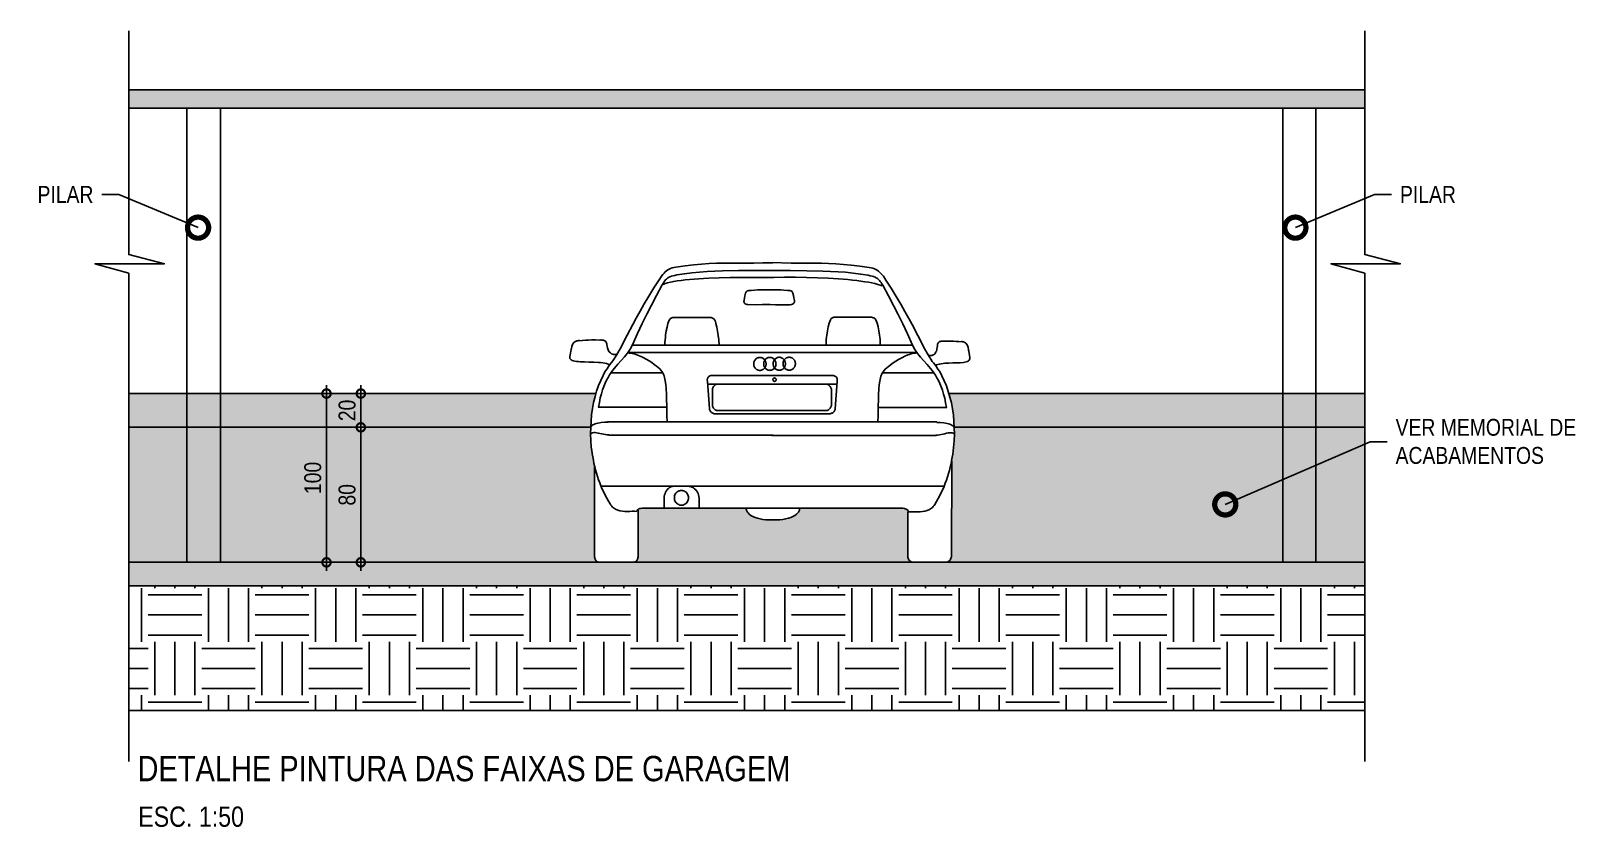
# Model space of a CAD drawing. Header units: metres. Extents: x -133 to 570, y -18 to 184.
# Drawn here: x 91.33 to 100.49, y 14.36 to 19.08 of the extents above; entities that cross this region are included whole.
import ezdxf
from ezdxf import colors
from ezdxf.entities.mleader import LeaderData, LeaderLine
from ezdxf.math import Vec2, Vec3

# ---------------------------------------------------------------- set-up
doc = ezdxf.new("R2010")
doc.units = ezdxf.units.M
doc.header["$PDMODE"] = 1
for name, color, linetype in [('ARQ-ALV OSSO', 5, 'Continuous'), ('ARQ-AUX1', 1, 'Continuous'), ('ARQ-AUX3', 3, 'Continuous'), ('ARQ-DIM', 2, 'Continuous'), ('ARQ-PISO', 7, 'Continuous'), ('ARQ-SIM', 1, 'Continuous'), ('ARQ-TXT', 2, 'Continuous')]:
    doc.layers.add(name, color=color, linetype=linetype)
doc.styles.add('Adesa', font='ARIALN.TTF')
doc.dimstyles.new('ADESA 1-0050', dxfattribs={"dimtxt": 0.1, "dimasz": 0.1, "dimexe": 0.05, "dimexo": 0.05, "dimgap": 0.03, "dimtad": 1, "dimdec": 1, "dimlfac": 100, "dimzin": 12, "dimtxsty": 'Adesa', "dimblk": 'DOTSMALL', "dimcen": 1, "dimdle": 0.05, "dimclrd": 1, "dimclre": 1, "dimclrt": 256, "dimazin": 3, "dimtm": 1e-09, "dimtfac": 1, "dimtdec": 1, "dimtmove": 1, "dimatfit": 0, "dimldrblk": 'DOTSMALL', "dimfxl": 0.8, "dimtvp": 2, "dimtolj": 1, "dimtzin": 0, "dimarcsym": 0})

msp = doc.modelspace()

# ---------------------------------------------------------------- texts
at = {"layer": 'ARQ-TXT', "ltscale": 0.5, "style": 'Adesa'}
msp.add_text('DETALHE PINTURA DAS FAIXAS DE GARAGEM', height=0.15, dxfattribs=at).set_placement((91.9621, 14.6312))
at = {"layer": 'ARQ-TXT', "style": 'Adesa'}
msp.add_text('ESC. 1:50', height=0.12, dxfattribs=at).set_placement((91.9663, 14.3613, 108.9697))

# ---------------------------------------------------------------- blocks, each defined once
blk = doc.blocks.new('audi_a3_t')
at = {"linetype": 'Continuous'}
for p, q in [((0.0769, 1.0313), (0.0774, 1.0308)), ((0.0769, 1.0298), (0.7414, 1.0298)), ((1.405, 1.0298), (0.7414, 1.0298)), ((0.056, 0.9938), (0.7452, 0.9948)), ((1.4216, 0.9948), (0.7429, 0.9948)), ((-0.0255, 0.8988), (0.2203, 0.8988)), ((1.505, 0.8973), (1.2592, 0.8973)), ((0.4313, 0.8448), (0.7414, 0.8448)), ((1.0472, 0.8448), (0.7414, 0.8448)), ((-0.0865, 0.7357), (0.2393, 0.7357)), ((1.566, 0.7342), (1.2402, 0.7342)), ((-0.0412, 0.6657), (0.7414, 0.6657)), ((1.5183, 0.6652), (0.7405, 0.6652)), ((-0.0355, 0.6022), (0.7424, 0.6022)), ((1.515, 0.6017), (0.7371, 0.6017)), ((-0.0707, 0.3616), (1.5531, 0.3616))]:
    blk.add_line(p, q, dxfattribs=at)
for points in [[(0.7414, 1.42), (0.6943, 1.4189), (0.6519, 1.4185), (0.6133, 1.4185), (0.5761, 1.4185), (0.5414, 1.4185), (0.5076, 1.4179), (0.4742, 1.4174), (0.4399, 1.416), (0.4042, 1.4134), (0.367, 1.41), (0.3265, 1.4054), (0.2817, 1.3989), (0.2727, 1.3974), (0.2646, 1.3954), (0.257, 1.3929), (0.2503, 1.3899), (0.2436, 1.3859), (0.2375, 1.3814), (0.2317, 1.3764), (0.226, 1.3709), (0.2203, 1.3645), (0.2146, 1.3569), (0.2089, 1.3489), (0.2027, 1.3394), (0.1774, 1.3004), (0.1541, 1.2619), (0.1322, 1.2254), (0.1122, 1.1899), (0.0936, 1.1574), (0.0779, 1.1279), (0.0507, 1.0763), (0.0345, 1.0438), (0.0302, 1.0348)], [(0.7376, 1.4204), (0.8281, 1.4185), (0.9039, 1.4185), (0.9715, 1.4174), (1.0053, 1.4164), (1.0396, 1.4149), (1.0753, 1.4119), (1.1125, 1.4084), (1.153, 1.4039), (1.1978, 1.3974), (1.2068, 1.3959), (1.2149, 1.3939), (1.2225, 1.3914), (1.2292, 1.3884), (1.2359, 1.3844), (1.2421, 1.3799), (1.2535, 1.3694), (1.2649, 1.356), (1.2768, 1.3379), (1.3021, 1.2989), (1.3254, 1.2604), (1.3473, 1.2239), (1.3673, 1.1884), (1.3859, 1.1559), (1.4016, 1.1264), (1.4288, 1.0748), (1.445, 1.0423), (1.4493, 1.0333)], [(0.7414, 1.3824), (0.6585, 1.3824), (0.5795, 1.3824), (0.5037, 1.3814), (0.4666, 1.3804), (0.4299, 1.3784), (0.3937, 1.3759), (0.358, 1.3724), (0.3223, 1.3679), (0.287, 1.3619), (0.277, 1.3599), (0.2684, 1.3579), (0.2608, 1.3554), (0.2537, 1.3529), (0.2479, 1.3499), (0.2427, 1.3464), (0.2379, 1.3424), (0.2332, 1.3384), (0.2294, 1.3334), (0.2256, 1.3279), (0.2213, 1.3214), (0.2174, 1.3144), (0.1903, 1.2644), (0.1665, 1.2194), (0.1441, 1.1758), (0.1227, 1.1324), (0.1007, 1.0848), (0.0769, 1.0313)], [(0.7467, 1.3499), (0.6962, 1.3504), (0.6442, 1.3504), (0.5914, 1.3504), (0.5385, 1.3499), (0.4871, 1.3484), (0.4375, 1.3464), (0.4132, 1.3454), (0.3904, 1.3439), (0.368, 1.3424), (0.3465, 1.3404), (0.3261, 1.3384), (0.307, 1.3359), (0.2889, 1.3339), (0.2722, 1.3309), (0.257, 1.3279), (0.2432, 1.3249), (0.2312, 1.3214), (0.2213, 1.3174)], [(0.7414, 1.3824), (0.8243, 1.3824), (0.9029, 1.3819), (0.9777, 1.3804), (1.0144, 1.3789), (1.0506, 1.3769), (1.0863, 1.3744), (1.122, 1.3709), (1.1573, 1.3664), (1.1925, 1.3604), (1.2025, 1.3584), (1.2111, 1.3564), (1.2187, 1.3539), (1.2259, 1.3514), (1.2316, 1.3484), (1.2368, 1.3449), (1.2416, 1.3409), (1.2463, 1.3364), (1.2502, 1.3314), (1.254, 1.3259), (1.2583, 1.3199), (1.2621, 1.3129), (1.2892, 1.2629), (1.313, 1.2174), (1.3354, 1.1744), (1.3568, 1.1309), (1.3788, 1.0833), (1.4026, 1.0298)], [(0.7438, 1.3499), (0.7962, 1.3509), (0.8491, 1.3509), (0.9015, 1.3504), (0.9534, 1.3489), (1.0039, 1.3464), (1.052, 1.3434), (1.0749, 1.3419), (1.0973, 1.3399), (1.1187, 1.3379), (1.1392, 1.3354), (1.1587, 1.3329), (1.1768, 1.3299), (1.1944, 1.3274), (1.2101, 1.3244), (1.2249, 1.3209), (1.2382, 1.3174), (1.2497, 1.3139), (1.2597, 1.3099)], [(0.7295, 1.2219), (0.6928, 1.2214), (0.6609, 1.2209), (0.6233, 1.2214), (0.618, 1.2219), (0.6133, 1.2239), (0.609, 1.2269), (0.6075, 1.2289), (0.6061, 1.2309), (0.6052, 1.2329), (0.6047, 1.2354), (0.6047, 1.2379), (0.6052, 1.2404), (0.6075, 1.2529), (0.609, 1.2634), (0.6118, 1.2754), (0.6133, 1.2789), (0.6147, 1.2819), (0.6166, 1.2839), (0.6185, 1.2854), (0.6204, 1.2864), (0.6228, 1.2869), (0.6276, 1.2879), (0.6328, 1.2879), (0.638, 1.2884), (0.6547, 1.2899), (0.6695, 1.2909), (0.6833, 1.2909), (0.6971, 1.2914), (0.7123, 1.2914), (0.729, 1.2919), (0.72, 1.2919), (0.7367, 1.2914), (0.7514, 1.2914), (0.7652, 1.2909), (0.779, 1.2909), (0.7938, 1.2899), (0.8105, 1.2884), (0.8162, 1.2884), (0.8214, 1.2879), (0.8262, 1.2874), (0.8281, 1.2869), (0.8305, 1.2854), (0.8324, 1.2839), (0.8338, 1.2819), (0.8352, 1.2794), (0.8367, 1.2759), (0.8395, 1.2639), (0.841, 1.2529), (0.8438, 1.2409), (0.8443, 1.2384), (0.8438, 1.2354), (0.8433, 1.2329), (0.8419, 1.2309), (0.8405, 1.2289), (0.8386, 1.2269), (0.8343, 1.2234), (0.8291, 1.2214), (0.8238, 1.2209), (0.7862, 1.2204), (0.7547, 1.2209), (0.7195, 1.2219)], [(0.3637, 1.1604), (0.2755, 1.1604), (0.2708, 1.1604), (0.267, 1.1599), (0.2632, 1.1584), (0.2598, 1.1574), (0.257, 1.1554), (0.2546, 1.1534), (0.2503, 1.1479), (0.247, 1.1404), (0.2446, 1.1314), (0.2403, 1.1149), (0.2365, 1.0964), (0.2336, 1.0758), (0.2322, 1.0654), (0.2308, 1.0544), (0.2303, 1.0433), (0.2297, 1.0298)], [(0.3522, 1.1604), (0.4408, 1.1604), (0.4456, 1.1604), (0.4494, 1.1599), (0.4532, 1.1589), (0.4561, 1.1574), (0.4594, 1.1559), (0.4618, 1.1534), (0.4661, 1.1484), (0.4694, 1.1409), (0.4718, 1.1319), (0.4761, 1.1144), (0.4799, 1.0953), (0.4832, 1.0753), (0.4856, 1.0544), (0.4867, 1.0298)], [(1.1277, 1.1619), (1.0391, 1.1619), (1.0344, 1.1619), (1.0306, 1.1614), (1.0267, 1.1599), (1.0234, 1.1589), (1.0205, 1.1569), (1.0182, 1.1549), (1.0139, 1.1494), (1.0106, 1.1419), (1.0081, 1.1329), (1.0039, 1.1154), (0.9996, 1.0964), (0.9967, 1.0763), (0.9953, 1.0663), (0.9943, 1.0558), (0.9932, 1.0298)], [(1.1158, 1.1614), (1.2044, 1.1614), (1.2092, 1.1614), (1.213, 1.1609), (1.2168, 1.1594), (1.2197, 1.1584), (1.223, 1.1564), (1.2254, 1.1544), (1.2297, 1.1489), (1.233, 1.1419), (1.2354, 1.1329), (1.2397, 1.1158), (1.2435, 1.0974), (1.2463, 1.0768), (1.2478, 1.0663), (1.2492, 1.0553), (1.2497, 1.0443), (1.2503, 1.0298)], [(-0.1746, 1.0508), (-0.1793, 1.0508), (-0.1832, 1.0503), (-0.187, 1.0494), (-0.1903, 1.0483), (-0.1936, 1.0473), (-0.196, 1.0453), (-0.2008, 1.0418), (-0.2046, 1.0378), (-0.207, 1.0328), (-0.2108, 1.0228), (-0.2122, 1.0138), (-0.2141, 1.0063)], [(-0.0769, 1.0533), (-0.0993, 1.0538), (-0.1169, 1.0538), (-0.1317, 1.0533), (-0.146, 1.0523), (-0.1613, 1.0513), (-0.1793, 1.0503)], [(0.0302, 1.0353), (0.0179, 1.0118), (0.0069, 0.9923), (-0.0021, 0.9773), (-0.0102, 0.9643), (-0.0169, 0.9543), (-0.0231, 0.9463), (-0.0303, 0.9373), (-0.0374, 0.9278), (-0.0441, 0.9173), (-0.0507, 0.9073), (-0.0569, 0.8963), (-0.0626, 0.8853), (-0.0741, 0.8623), (-0.0841, 0.8378), (-0.0931, 0.8118), (-0.1008, 0.7852), (-0.1074, 0.7572), (-0.1126, 0.7287), (-0.1169, 0.6997), (-0.1198, 0.6697), (-0.1212, 0.6392), (-0.1217, 0.6087), (-0.1207, 0.5777), (-0.1184, 0.5462), (-0.1165, 0.5307), (-0.1146, 0.5152), (-0.1117, 0.4996), (-0.1088, 0.4837), (-0.106, 0.4681), (-0.1022, 0.4526), (-0.0984, 0.4376), (-0.0941, 0.4221), (-0.0893, 0.4071), (-0.0841, 0.3916), (-0.0788, 0.3766), (-0.0727, 0.3621), (-0.0664, 0.3471), (-0.0598, 0.3326), (-0.0531, 0.3186), (-0.0455, 0.3041), (-0.0374, 0.2901), (-0.0293, 0.2766), (-0.0255, 0.2711), (-0.0217, 0.2661), (-0.0174, 0.2621), (-0.0131, 0.2581), (-0.0083, 0.2551), (-0.0036, 0.2521), (0.0064, 0.2476), (0.0174, 0.2446), (0.0288, 0.2426), (0.0403, 0.2416), (0.0517, 0.2416), (0.0636, 0.2416), (0.075, 0.2421), (0.0865, 0.2421), (0.0974, 0.2416)], [(0.0769, 1.0323), (0.0717, 1.0213), (0.066, 1.0108), (0.0593, 1.0008), (0.0526, 0.9913), (0.0455, 0.9823), (0.0383, 0.9738), (0.0231, 0.9568), (0.0074, 0.9393), (-0.0083, 0.9203), (-0.0164, 0.9108), (-0.024, 0.8998), (-0.0317, 0.8883), (-0.0393, 0.8763), (-0.0465, 0.8633), (-0.0531, 0.8488), (-0.0593, 0.8338), (-0.0655, 0.8173), (-0.0707, 0.7988), (-0.076, 0.7792), (-0.0803, 0.7582), (-0.0841, 0.7352)], [(0.0017, 0.9828), (0.0021, 0.9843), (0.0007, 0.9848), (-0.0021, 0.9848), (-0.0064, 0.9848), (-0.0112, 0.9848), (-0.0169, 0.9863), (-0.0226, 0.9883), (-0.0283, 0.9923), (-0.0341, 0.9983), (-0.0364, 1.0018), (-0.0388, 1.0063), (-0.0407, 1.0113), (-0.0422, 1.0173), (-0.0436, 1.0238), (-0.0445, 1.0313), (-0.045, 1.0358), (-0.0465, 1.0393), (-0.0479, 1.0428), (-0.0498, 1.0458), (-0.0522, 1.0479), (-0.0545, 1.0498), (-0.0579, 1.0513), (-0.0612, 1.0523), (-0.0655, 1.0533), (-0.0693, 1.0533), (-0.0741, 1.0538), (-0.0793, 1.0533)], [(1.4493, 1.0338), (1.4616, 1.0098), (1.4726, 0.9908), (1.4817, 0.9753), (1.4898, 0.9623), (1.4964, 0.9523), (1.5026, 0.9448), (1.5098, 0.9358), (1.5169, 0.9258), (1.5236, 0.9158), (1.5302, 0.9058), (1.5364, 0.8948), (1.5421, 0.8838), (1.5536, 0.8603), (1.5636, 0.8358), (1.5726, 0.8098), (1.5802, 0.7832), (1.5869, 0.7557), (1.5922, 0.7267), (1.5964, 0.6977), (1.5993, 0.6677), (1.6007, 0.6372), (1.6012, 0.6067), (1.6003, 0.5757), (1.5979, 0.5447), (1.596, 0.5287), (1.5941, 0.5132), (1.5912, 0.4977), (1.5883, 0.4822), (1.5855, 0.4666), (1.5817, 0.4511), (1.5779, 0.4357), (1.5736, 0.4202), (1.5688, 0.4051), (1.5636, 0.3901), (1.5583, 0.3751), (1.5522, 0.3601), (1.546, 0.3451), (1.5393, 0.3306), (1.5326, 0.3166), (1.525, 0.3021), (1.5169, 0.2881), (1.5088, 0.2746), (1.505, 0.2691), (1.5012, 0.2641), (1.4969, 0.2601), (1.4926, 0.2561), (1.4878, 0.2531), (1.4831, 0.2501), (1.4731, 0.2456), (1.4621, 0.2426), (1.4507, 0.2411), (1.4393, 0.2401), (1.4278, 0.2396), (1.4159, 0.2396), (1.4045, 0.2401), (1.3931, 0.2401), (1.3821, 0.2396)], [(1.4026, 1.0308), (1.4078, 1.0198), (1.4135, 1.0093), (1.4202, 0.9993), (1.4269, 0.9898), (1.434, 0.9808), (1.4412, 0.9723), (1.4564, 0.9553), (1.4721, 0.9378), (1.4883, 0.9188), (1.4959, 0.9088), (1.5036, 0.8983), (1.5112, 0.8868), (1.5188, 0.8748), (1.5259, 0.8618), (1.5326, 0.8473), (1.5388, 0.8318), (1.545, 0.8153), (1.5502, 0.7968), (1.5555, 0.7777), (1.5598, 0.7562), (1.5636, 0.7332)], [(1.4835, 0.9778), (1.4831, 0.9793), (1.484, 0.9798), (1.4864, 0.9798), (1.4898, 0.9798), (1.4941, 0.9803), (1.4983, 0.9813), (1.5031, 0.9833), (1.5079, 0.9873), (1.5121, 0.9933), (1.514, 0.9973), (1.516, 1.0013), (1.5174, 1.0068), (1.5188, 1.0123), (1.5198, 1.0188), (1.5207, 1.0263), (1.5212, 1.0308), (1.5221, 1.0343), (1.5236, 1.0373), (1.525, 1.0403), (1.5274, 1.0428), (1.5298, 1.0448), (1.5326, 1.0463), (1.5355, 1.0473), (1.5388, 1.0479), (1.5426, 1.0483), (1.5469, 1.0488), (1.5512, 1.0483)], [(1.5488, 1.0483), (1.5683, 1.0488), (1.5836, 1.0488), (1.5969, 1.0483), (1.6093, 1.0473), (1.6226, 1.0463), (1.6384, 1.0453)], [(1.6346, 1.0458), (1.6384, 1.0458), (1.6422, 1.0453), (1.6455, 1.0443), (1.6484, 1.0433), (1.6512, 1.0423), (1.6536, 1.0403), (1.6574, 1.0368), (1.6607, 1.0328), (1.6627, 1.0283), (1.666, 1.0183), (1.6674, 1.0088), (1.6688, 1.0018)], [(-0.2122, 1.0158), (-0.2198, 0.9753), (-0.2208, 0.9703), (-0.2198, 0.9658), (-0.2174, 0.9623), (-0.2141, 0.9593), (-0.2093, 0.9568), (-0.2032, 0.9548), (-0.1965, 0.9533), (-0.1884, 0.9518), (-0.1798, 0.9513), (-0.1708, 0.9503), (-0.1608, 0.9498), (-0.1503, 0.9498), (-0.1288, 0.9493), (-0.1065, 0.9488), (-0.085, 0.9473), (-0.0745, 0.9468), (-0.0646, 0.9453), (-0.055, 0.9438), (-0.0465, 0.9418), (-0.0384, 0.9393), (-0.0312, 0.9363)], [(0.0536, 0.9923), (0.0603, 0.9918), (0.0674, 0.9908), (0.0745, 0.9898), (0.0822, 0.9878), (0.0893, 0.9858), (0.0969, 0.9833), (0.1122, 0.9773), (0.1269, 0.9703), (0.1412, 0.9623), (0.155, 0.9543), (0.1679, 0.9463), (0.1798, 0.9378), (0.1903, 0.9298), (0.1989, 0.9228), (0.2055, 0.9163), (0.2113, 0.9103), (0.216, 0.9043), (0.2198, 0.8978), (0.2232, 0.8908), (0.226, 0.8838), (0.2284, 0.8763), (0.2317, 0.8603), (0.2341, 0.8428), (0.2355, 0.8243), (0.2375, 0.7948), (0.2384, 0.7692), (0.2389, 0.7452), (0.2393, 0.7212), (0.2398, 0.6957), (0.2403, 0.6667)], [(1.424, 0.9923), (1.4174, 0.9918), (1.4102, 0.9908), (1.403, 0.9893), (1.3959, 0.9878), (1.3883, 0.9853), (1.3811, 0.9828), (1.3659, 0.9768), (1.3516, 0.9698), (1.3373, 0.9618), (1.3106, 0.9448), (1.2887, 0.9283), (1.274, 0.9148), (1.2682, 0.9088), (1.2635, 0.9023), (1.2597, 0.8958), (1.2563, 0.8888), (1.2535, 0.8818), (1.2511, 0.8743), (1.2478, 0.8583), (1.2454, 0.8413), (1.244, 0.8228), (1.2421, 0.7933), (1.2411, 0.7677), (1.2406, 0.7437), (1.2402, 0.7197), (1.2402, 0.6942), (1.2392, 0.6652)], [(1.6674, 1.0108), (1.6741, 0.9703), (1.6746, 0.9653), (1.6731, 0.9613), (1.6708, 0.9578), (1.6674, 0.9548), (1.6631, 0.9523), (1.6579, 0.9503), (1.645, 0.9473), (1.6293, 0.9458), (1.6122, 0.9453), (1.5936, 0.9448), (1.575, 0.9443), (1.5564, 0.9433), (1.5474, 0.9423), (1.5388, 0.9413), (1.5307, 0.9398), (1.5231, 0.9378), (1.5164, 0.9353), (1.5102, 0.9323)], [(0.7429, 0.7042), (0.4709, 0.7037), (0.4637, 0.7042), (0.4571, 0.7067), (0.4508, 0.7102), (0.4485, 0.7127), (0.4461, 0.7152), (0.4442, 0.7182), (0.4428, 0.7212), (0.4413, 0.7247), (0.4409, 0.7287), (0.4313, 0.8573), (0.4309, 0.8648), (0.4323, 0.8713), (0.4347, 0.8768), (0.4366, 0.8793), (0.4385, 0.8813), (0.4409, 0.8828), (0.4437, 0.8838), (0.447, 0.8848), (0.4504, 0.8848), (0.74, 0.8848)], [(0.7414, 0.7042), (1.0091, 0.7042), (1.0129, 0.7042), (1.0163, 0.7052), (1.0196, 0.7062), (1.0225, 0.7072), (1.0253, 0.7087), (1.0277, 0.7107), (1.0301, 0.7127), (1.032, 0.7152), (1.0339, 0.7182), (1.0353, 0.7212), (1.0363, 0.7242), (1.0367, 0.7282), (1.0463, 0.8568), (1.0468, 0.8608), (1.0463, 0.8643), (1.0458, 0.8678), (1.0453, 0.8708), (1.0439, 0.8738), (1.0425, 0.8768), (1.0406, 0.8788), (1.0382, 0.8808), (1.0353, 0.8828), (1.0325, 0.8838), (1.0296, 0.8848), (1.0258, 0.8848), (0.7367, 0.8848)], [(0.4823, 0.8448), (0.9915, 0.8448), (0.9953, 0.8448), (0.9986, 0.8438), (1.002, 0.8423), (1.0053, 0.8408), (1.0082, 0.8388), (1.0105, 0.8363), (1.0129, 0.8338), (1.0148, 0.8308), (1.0163, 0.8273), (1.0177, 0.8238), (1.0187, 0.8203), (1.0187, 0.8162), (1.0187, 0.7477), (1.0187, 0.7437), (1.0177, 0.7402), (1.0163, 0.7368), (1.0148, 0.7332), (1.0129, 0.7302), (1.0105, 0.7277), (1.0082, 0.7252), (1.0053, 0.7232), (1.002, 0.7217), (0.9986, 0.7202), (0.9953, 0.7192), (0.9915, 0.7192), (0.4823, 0.7192), (0.4785, 0.7192), (0.4751, 0.7202), (0.4718, 0.7217), (0.4685, 0.7232), (0.4656, 0.7252), (0.4632, 0.7277), (0.4609, 0.7302), (0.4589, 0.7332), (0.4575, 0.7368), (0.4561, 0.7402), (0.4551, 0.7437), (0.4551, 0.7477), (0.4551, 0.8162), (0.4551, 0.8203), (0.4561, 0.8238), (0.4575, 0.8273), (0.4589, 0.8308), (0.4609, 0.8338), (0.4632, 0.8363), (0.4656, 0.8388), (0.4685, 0.8408), (0.4718, 0.8423), (0.4751, 0.8438), (0.4785, 0.8448), (0.4823, 0.8448), (0.4823, 0.8448)], [(-0.0388, 0.6642), (-0.0545, 0.6642), (-0.0712, 0.6627), (-0.0865, 0.6602), (-0.0941, 0.6582), (-0.1008, 0.6562), (-0.1065, 0.6537), (-0.1117, 0.6512), (-0.116, 0.6477), (-0.1189, 0.6442)], [(1.5183, 0.6627), (1.534, 0.6622), (1.5507, 0.6612), (1.5664, 0.6582), (1.5736, 0.6567), (1.5802, 0.6547), (1.586, 0.6522), (1.5912, 0.6492), (1.5955, 0.6462), (1.5984, 0.6427)], [(-0.0355, 0.6037), (-0.0431, 0.6042), (-0.0517, 0.6052), (-0.0603, 0.6067), (-0.0688, 0.6087), (-0.0774, 0.6102), (-0.0855, 0.6122), (-0.0936, 0.6137), (-0.1008, 0.6147), (-0.1069, 0.6147), (-0.1126, 0.6142), (-0.1169, 0.6122), (-0.1198, 0.6092)], [(1.514, 0.6027), (1.5217, 0.6032), (1.5302, 0.6042), (1.5388, 0.6062), (1.5474, 0.6077), (1.556, 0.6097), (1.5641, 0.6117), (1.5721, 0.6132), (1.5793, 0.6142), (1.5855, 0.6142), (1.5912, 0.6137), (1.5955, 0.6117), (1.5984, 0.6087)], [(0.1031, 0.2466), (0.1031, 0.0295), (0.1031, 0.0255), (0.1022, 0.0215), (0.1012, 0.018), (0.1003, 0.0145), (0.0984, 0.0115), (0.0964, 0.0085), (0.0946, 0.006), (0.0922, 0.004), (0.0893, 0.0025), (0.0865, 0.001), (0.0836, 0), (0.0803, 0), (-0.0803, 0), (-0.0836, 0), (-0.0865, 0.001), (-0.0893, 0.0025), (-0.0922, 0.004), (-0.0946, 0.006), (-0.0965, 0.0085), (-0.0984, 0.0115), (-0.1003, 0.0145), (-0.1012, 0.018), (-0.1022, 0.0215), (-0.1031, 0.0255), (-0.1031, 0.0295), (-0.1031, 0.1396), (-0.1031, 0.4505)], [(1.3811, 0.2391), (1.3802, 0.0305), (1.3802, 0.0265), (1.3811, 0.0225), (1.3821, 0.019), (1.3835, 0.0155), (1.385, 0.0125), (1.3869, 0.0095), (1.3892, 0.007), (1.3916, 0.005), (1.3945, 0.0035), (1.3969, 0.002), (1.4002, 0.001), (1.403, 0.001), (1.5641, 0.001), (1.5669, 0.001), (1.5703, 0.002), (1.5726, 0.0035), (1.5755, 0.005), (1.5779, 0.007), (1.5802, 0.0095), (1.5822, 0.0125), (1.5836, 0.0155), (1.585, 0.019), (1.586, 0.0225), (1.5869, 0.0265), (1.5869, 0.0305), (1.5874, 0.143), (1.5888, 0.3686), (1.5888, 0.4817)], [(0.2274, 0.2581), (0.227, 0.3041), (0.2274, 0.3121), (0.2284, 0.3196), (0.2308, 0.3266), (0.2337, 0.3331), (0.237, 0.3396), (0.2413, 0.3451), (0.2465, 0.3501), (0.2522, 0.3541), (0.2584, 0.3571), (0.2655, 0.3596), (0.2732, 0.3606), (0.2813, 0.3606), (0.3375, 0.3606), (0.3451, 0.3601), (0.3518, 0.3586), (0.3584, 0.3561), (0.3651, 0.3531), (0.3708, 0.3491), (0.3761, 0.3441), (0.3804, 0.3386), (0.3846, 0.3326), (0.3875, 0.3261), (0.3899, 0.3191), (0.3913, 0.3121), (0.3918, 0.3041), (0.3918, 0.2576)], [(0.2751, 0.3056), (0.2751, 0.3106), (0.276, 0.3151), (0.2775, 0.3191), (0.2794, 0.3236), (0.2817, 0.3271), (0.2846, 0.3306), (0.288, 0.3336), (0.2913, 0.3361), (0.2956, 0.3381), (0.2994, 0.3396), (0.3037, 0.3406), (0.3084, 0.3406), (0.3127, 0.3406), (0.317, 0.3396), (0.3213, 0.3381), (0.3251, 0.3361), (0.3289, 0.3336), (0.3318, 0.3306), (0.3346, 0.3271), (0.337, 0.3236), (0.3389, 0.3191), (0.3408, 0.3151), (0.3418, 0.3106), (0.3418, 0.3056), (0.3418, 0.3011), (0.3408, 0.2966), (0.3389, 0.2921), (0.337, 0.2881), (0.3346, 0.2841), (0.3318, 0.2811), (0.3289, 0.2781), (0.3251, 0.2756), (0.3213, 0.2736), (0.317, 0.2716), (0.3127, 0.2706), (0.3084, 0.2706), (0.3037, 0.2706), (0.2994, 0.2716), (0.2956, 0.2736), (0.2913, 0.2756), (0.288, 0.2781), (0.2846, 0.2811), (0.2817, 0.2841), (0.2794, 0.2881), (0.2775, 0.2921), (0.276, 0.2966), (0.2751, 0.3011), (0.2751, 0.3056), (0.2751, 0.3056)], [(0.7438, 0.2571), (0.5394, 0.2571), (0.3604, 0.2571), (0.1446, 0.2571), (0.1331, 0.2571), (0.1231, 0.2566), (0.1146, 0.2556), (0.1108, 0.2546), (0.1069, 0.2531), (0.1041, 0.2511), (0.1007, 0.2491), (0.0984, 0.2461), (0.096, 0.2426)], [(0.8681, 0.2551), (0.8681, 0.2551), (0.8681, 0.2516), (0.8672, 0.2476), (0.8658, 0.2441), (0.8643, 0.2411), (0.8624, 0.2376), (0.8595, 0.2341), (0.8534, 0.2281), (0.8457, 0.2226), (0.8362, 0.2171), (0.8262, 0.2126), (0.8148, 0.2086), (0.8019, 0.2056), (0.7886, 0.2036), (0.7748, 0.2021), (0.76, 0.2016), (0.7233, 0.2016), (0.7086, 0.2021), (0.6947, 0.2036), (0.6814, 0.2056), (0.6685, 0.2086), (0.6571, 0.2126), (0.6471, 0.2171), (0.6376, 0.2226), (0.63, 0.2281), (0.6238, 0.2341), (0.6209, 0.2376), (0.619, 0.2411), (0.6176, 0.2441), (0.6161, 0.2476), (0.6152, 0.2516), (0.6152, 0.2551)], [(0.7357, 0.2566), (0.9405, 0.2566), (1.1192, 0.2566), (1.3349, 0.2566), (1.3464, 0.2566), (1.3564, 0.2561), (1.3649, 0.2551), (1.3688, 0.2541), (1.3726, 0.2526), (1.3754, 0.2506), (1.3788, 0.2486), (1.3811, 0.2456), (1.3835, 0.2421)]]:
    blk.add_lwpolyline(points, dxfattribs=at)
for points in [[(0.7092, 0.9401, 0.04684), (0.7087, 0.9461, 0.047166), (0.707, 0.9519, 0.047781), (0.7043, 0.9572, 0.04861), (0.7007, 0.9618, 0.049539), (0.6962, 0.9656, 0.050429), (0.6912, 0.9685, 0.051132), (0.6857, 0.9702, 0.05152), (0.68, 0.9708, 0.05152), (0.6743, 0.9702, 0.051132), (0.6688, 0.9685, 0.050429), (0.6638, 0.9656, 0.049539), (0.6593, 0.9618, 0.04861), (0.6557, 0.9572, 0.047781), (0.653, 0.9519, 0.047166), (0.6514, 0.9461, 0.04684), (0.6508, 0.9401, 0.04684), (0.6514, 0.9341, 0.047166), (0.653, 0.9284, 0.047781), (0.6557, 0.9231, 0.04861), (0.6593, 0.9184, 0.049539), (0.6638, 0.9146, 0.050429), (0.6688, 0.9118, 0.051132), (0.6743, 0.91, 0.05152), (0.68, 0.9094, 0.05152), (0.6857, 0.91, 0.051132), (0.6912, 0.9118, 0.050429), (0.6962, 0.9146, 0.049539), (0.7007, 0.9184, 0.04861), (0.7043, 0.9231, 0.047781), (0.707, 0.9284, 0.047166), (0.7087, 0.9341, 0.04684)], [(0.7565, 0.9406, 0.04684), (0.7559, 0.9465, 0.047166), (0.7543, 0.9523, 0.047781), (0.7516, 0.9576, 0.04861), (0.7479, 0.9623, 0.049539), (0.7435, 0.9661, 0.050429), (0.7384, 0.9689, 0.051132), (0.733, 0.9707, 0.05152), (0.7273, 0.9712, 0.05152), (0.7216, 0.9707, 0.051132), (0.7161, 0.9689, 0.050429), (0.711, 0.9661, 0.049539), (0.7066, 0.9623, 0.04861), (0.703, 0.9576, 0.047781), (0.7003, 0.9523, 0.047166), (0.6986, 0.9465, 0.04684), (0.698, 0.9406, 0.04684), (0.6986, 0.9346, 0.047166), (0.7003, 0.9288, 0.047781), (0.703, 0.9235, 0.04861), (0.7066, 0.9189, 0.049539), (0.711, 0.915, 0.050429), (0.7161, 0.9122, 0.051132), (0.7216, 0.9105, 0.05152), (0.7273, 0.9099, 0.05152), (0.733, 0.9105, 0.051132), (0.7384, 0.9122, 0.050429), (0.7435, 0.915, 0.049539), (0.7479, 0.9189, 0.04861), (0.7516, 0.9235, 0.047781), (0.7543, 0.9288, 0.047166), (0.7559, 0.9346, 0.04684)], [(0.801, 0.941, 0.04684), (0.8004, 0.947, 0.047166), (0.7987, 0.9527, 0.047781), (0.796, 0.958, 0.04861), (0.7924, 0.9627, 0.049539), (0.788, 0.9665, 0.050429), (0.7829, 0.9693, 0.051132), (0.7774, 0.9711, 0.05152), (0.7717, 0.9717, 0.05152), (0.766, 0.9711, 0.051132), (0.7606, 0.9693, 0.050429), (0.7555, 0.9665, 0.049539), (0.7511, 0.9627, 0.04861), (0.7474, 0.958, 0.047781), (0.7447, 0.9527, 0.047166), (0.7431, 0.947, 0.04684), (0.7425, 0.941, 0.04684), (0.7431, 0.935, 0.047166), (0.7447, 0.9292, 0.047781), (0.7474, 0.9239, 0.04861), (0.7511, 0.9193, 0.049539), (0.7555, 0.9155, 0.050429), (0.7606, 0.9126, 0.051132), (0.766, 0.9109, 0.05152), (0.7717, 0.9103, 0.05152), (0.7774, 0.9109, 0.051132), (0.7829, 0.9126, 0.050429), (0.788, 0.9155, 0.049539), (0.7924, 0.9193, 0.04861), (0.796, 0.9239, 0.047781), (0.7987, 0.9292, 0.047166), (0.8004, 0.935, 0.04684)], [(0.8482, 0.9414, 0.04684), (0.8476, 0.9474, 0.047166), (0.846, 0.9531, 0.047781), (0.8433, 0.9584, 0.04861), (0.8397, 0.9631, 0.049539), (0.8352, 0.9669, 0.050429), (0.8302, 0.9697, 0.051132), (0.8247, 0.9715, 0.05152), (0.819, 0.9721, 0.05152), (0.8133, 0.9715, 0.051132), (0.8078, 0.9697, 0.050429), (0.8028, 0.9669, 0.049539), (0.7983, 0.9631, 0.04861), (0.7947, 0.9584, 0.047781), (0.792, 0.9531, 0.047166), (0.7903, 0.9474, 0.04684), (0.7898, 0.9414, 0.04684), (0.7903, 0.9354, 0.047166), (0.792, 0.9297, 0.047781), (0.7947, 0.9244, 0.04861), (0.7983, 0.9197, 0.049539), (0.8028, 0.9159, 0.050429), (0.8078, 0.9131, 0.051132), (0.8133, 0.9113, 0.05152), (0.819, 0.9107, 0.05152), (0.8247, 0.9113, 0.051132), (0.8302, 0.9131, 0.050429), (0.8352, 0.9159, 0.049539), (0.8397, 0.9197, 0.04861), (0.8433, 0.9244, 0.047781), (0.846, 0.9297, 0.047166), (0.8476, 0.9354, 0.04684)], [(0.7572, 0.8657, 0.04684), (0.757, 0.8672, 0.047166), (0.7566, 0.8687, 0.047781), (0.7559, 0.8701, 0.04861), (0.755, 0.8713, 0.049539), (0.7538, 0.8723, 0.050429), (0.7525, 0.8731, 0.051132), (0.7511, 0.8735, 0.05152), (0.7496, 0.8737, 0.05152), (0.7481, 0.8735, 0.051132), (0.7467, 0.8731, 0.050429), (0.7453, 0.8723, 0.049539), (0.7442, 0.8713, 0.04861), (0.7432, 0.8701, 0.047781), (0.7425, 0.8687, 0.047166), (0.7421, 0.8672, 0.04684), (0.7419, 0.8657, 0.04684), (0.7421, 0.8641, 0.047166), (0.7425, 0.8626, 0.047781), (0.7432, 0.8612, 0.04861), (0.7442, 0.86, 0.049539), (0.7453, 0.859, 0.050429), (0.7467, 0.8583, 0.051132), (0.7481, 0.8578, 0.05152), (0.7496, 0.8577, 0.05152), (0.7511, 0.8578, 0.051132), (0.7525, 0.8583, 0.050429), (0.7538, 0.859, 0.049539), (0.755, 0.86, 0.04861), (0.7559, 0.8612, 0.047781), (0.7566, 0.8626, 0.047166), (0.757, 0.8641, 0.04684)]]:
    blk.add_lwpolyline(points, format="xyb", close=True, dxfattribs=at)
blk = doc.blocks.new('_DotSmall')
at = {"color": 0, "linetype": 'ByBlock', "const_width": 0.5}
blk.add_lwpolyline([(-0.0625, 0, 1), (0.0625, 0, 1)], format="xyb", close=True, dxfattribs=at)
blk = doc.blocks.new('*D431')
at = {"layer": 'ARQ-DIM', "color": 1, "lineweight": -2, "transparency": 16777216}
for p, q in [((93.2846, 16.9781), (93.2846, 16.6781)), ((93.4454, 16.9281), (93.2346, 16.9281)), ((93.4454, 16.7281), (93.2346, 16.7281))]:
    blk.add_line(p, q, dxfattribs=at)
at = {"layer": 'Defpoints', "color": 0, "transparency": 16777216}
for p in [(93.4954, 16.9281), (93.2846, 16.7281), (93.4954, 16.7281)]:
    blk.add_point(p, dxfattribs=at)
at = {"layer": 'ARQ-DIM', "color": 1, "lineweight": -2, "transparency": 16777216, "xscale": 0.1, "yscale": 0.1, "zscale": 0.1}
for p, rotation in [((93.2846, 16.9281), 90), ((93.2846, 16.7281), 270)]:
    blk.add_blockref('_DotSmall', p, dxfattribs=dict(at, rotation=rotation))
at = {"layer": 'ARQ-DIM', "transparency": 16777216, "insert": (93.2035, 16.8281), "char_height": 0.1, "attachment_point": 5, "rotation": 90, "style": 'Adesa'}
blk.add_mtext('\\A1;20', dxfattribs=at)
blk = doc.blocks.new('*D432')
at = {"layer": 'ARQ-DIM', "color": 1, "lineweight": -2, "transparency": 16777216}
for p, q in [((93.0813, 16.9781), (93.0813, 15.8781)), ((93.4454, 16.9281), (93.0313, 16.9281)), ((93.4454, 15.9281), (93.0313, 15.9281))]:
    blk.add_line(p, q, dxfattribs=at)
at = {"layer": 'Defpoints', "color": 0, "transparency": 16777216}
for p in [(93.4954, 16.9281), (93.0813, 15.9281), (93.4954, 15.9281)]:
    blk.add_point(p, dxfattribs=at)
at = {"layer": 'ARQ-DIM', "color": 1, "lineweight": -2, "transparency": 16777216, "xscale": 0.1, "yscale": 0.1, "zscale": 0.1}
for p, rotation in [((93.0813, 16.9281), 90), ((93.0813, 15.9281), 270)]:
    blk.add_blockref('_DotSmall', p, dxfattribs=dict(at, rotation=rotation))
at = {"layer": 'ARQ-DIM', "transparency": 16777216, "insert": (93.0003, 16.4281), "char_height": 0.1, "attachment_point": 5, "rotation": 90, "style": 'Adesa'}
blk.add_mtext('\\A1;100', dxfattribs=at)
blk = doc.blocks.new('*D433')
at = {"layer": 'ARQ-DIM', "color": 1, "lineweight": -2, "transparency": 16777216}
for p, q in [((93.2846, 16.7781), (93.2846, 15.8781)), ((93.4454, 16.7281), (93.2346, 16.7281)), ((93.4454, 15.9281), (93.2346, 15.9281))]:
    blk.add_line(p, q, dxfattribs=at)
at = {"layer": 'Defpoints', "color": 0, "transparency": 16777216}
for p in [(93.4954, 16.7281), (93.2846, 15.9281), (93.4954, 15.9281)]:
    blk.add_point(p, dxfattribs=at)
at = {"layer": 'ARQ-DIM', "color": 1, "lineweight": -2, "transparency": 16777216, "xscale": 0.1, "yscale": 0.1, "zscale": 0.1}
for p, rotation in [((93.2846, 16.7281), 90), ((93.2846, 15.9281), 270)]:
    blk.add_blockref('_DotSmall', p, dxfattribs=dict(at, rotation=rotation))
at = {"layer": 'ARQ-DIM', "transparency": 16777216, "insert": (93.2035, 16.3281), "char_height": 0.1, "attachment_point": 5, "rotation": 90, "style": 'Adesa'}
blk.add_mtext('\\A1;80', dxfattribs=at)

# ---------------------------------------------------------------- dimensions: what is measured, and where the dimension line sits
at = {"layer": 'ARQ-DIM', "color": 6}
for base, p1, picture, middle in [((93.0813, 15.9281), (93.4954, 16.9281), '*D432', (93.0003, 16.4281)), ((93.2846, 15.9281), (93.4954, 16.7281), '*D433', (93.2035, 16.3281))]:
    dim = msp.add_linear_dim(base=base, p1=p1, p2=(93.4954, 15.9281), angle=90, dimstyle='ADESA 1-0050', override={"dimtxsty": 'Adesa'}, dxfattribs=at)
    dim.commit()
    dim.dimension.update_dxf_attribs({"geometry": picture, "text_midpoint": middle})
at = {"layer": 'ARQ-DIM'}
dim = msp.add_linear_dim(base=(93.2846, 16.7281), p1=(93.4954, 16.9281), p2=(93.4954, 16.7281), angle=90, dimstyle='ADESA 1-0050', override={"dimtxsty": 'Adesa'}, dxfattribs=at)
dim.commit()
dim.dimension.update_dxf_attribs({"geometry": '*D431', "text_midpoint": (93.2035, 16.8281)})

# ---------------------------------------------------------------- hatches: boundary and pattern name
h = msp.add_hatch(color=8)
h.dxf.hatch_style = 1
h.paths.add_polyline_path([(99.2291, 18.6181), (99.2291, 18.7281), (91.9101, 18.7281), (91.9101, 18.6181)])
h.paths.add_polyline_path([(91.9101, 15.9281), (91.9101, 15.7881), (99.2291, 15.7881), (99.2291, 15.9281)])
at = {"true_color": 0xfad105}
h = msp.add_hatch(color=40, dxfattribs=at)
h.dxf.hatch_style = 1
h.paths.add_polyline_path([(94.6567, 16.8391), (94.6633, 16.8747), (94.6716, 16.9098), (94.6769, 16.9281), (91.9101, 16.9281), (91.9101, 16.7281), (94.646, 16.7281), (94.6478, 16.7653), (94.6514, 16.8028)])
h.paths.add_polyline_path([(99.2291, 16.7281), (99.2291, 16.9281), (96.7671, 16.9281), (96.7731, 16.9073), (96.7814, 16.8729), (96.788, 16.8366), (96.7933, 16.8003), (96.7969, 16.7628), (96.7986, 16.7281)])
h = msp.add_hatch(color=252)
h.paths.add_polyline_path([(94.6686, 16.4913), (94.6701, 16.4929), (94.665, 16.5133), (94.6615, 16.5327), (94.6579, 16.5527), (94.6543, 16.5721), (94.6519, 16.5915), (94.6496, 16.6109), (94.6466, 16.6503), (94.6457, 16.7281), (91.9101, 16.7281), (91.9101, 15.9281), (94.6919, 15.9281), (94.6859, 15.9312), (94.6806, 15.9339), (94.6769, 15.9387), (94.6746, 15.9425), (94.6722, 15.9462), (94.671, 15.9506), (94.6698, 15.955), (94.6686, 15.96), (94.6686, 15.965), (94.6686, 16.1025)])
edge = h.paths.add_edge_path()
edge.add_line((99.2291, 16.7281), (96.799, 16.7281))
edge.add_arc((95.7467, 16.7001), 1.0527, -2.84851, 1.52342, ccw=False)
edge.add_line((96.7981, 16.6478), (96.7951, 16.609))
edge.add_line((96.7951, 16.609), (96.7928, 16.589))
edge.add_line((96.7928, 16.589), (96.7904, 16.5696))
edge.add_line((96.7904, 16.5696), (96.7868, 16.5502))
edge.add_line((96.7868, 16.5502), (96.7832, 16.5308))
edge.add_line((96.7832, 16.5308), (96.7838, 16.5302))
edge.add_line((96.7838, 16.5302), (96.7838, 16.3889))
edge.add_line((96.7838, 16.3889), (96.782, 16.1069))
edge.add_line((96.782, 16.1069), (96.7814, 15.9662))
edge.add_line((96.7814, 15.9662), (96.7814, 15.9612))
edge.add_line((96.7814, 15.9612), (96.7803, 15.9562))
edge.add_line((96.7803, 15.9562), (96.7791, 15.9518))
edge.add_line((96.7791, 15.9518), (96.7773, 15.9474))
edge.add_line((96.7773, 15.9474), (96.7755, 15.9437))
edge.add_line((96.7755, 15.9437), (96.7731, 15.9399))
edge.add_line((96.7731, 15.9399), (96.7701, 15.9368))
edge.add_line((96.7701, 15.9368), (96.7672, 15.9343))
edge.add_line((96.7672, 15.9343), (96.7636, 15.9325))
edge.add_line((96.7636, 15.9325), (96.7606, 15.9306))
edge.add_line((96.7606, 15.9306), (96.7564, 15.9293))
edge.add_line((96.7564, 15.9293), (96.548, 15.9293))
edge.add_line((96.548, 15.9293), (96.5438, 15.9306))
edge.add_line((96.5438, 15.9306), (96.5409, 15.9325))
edge.add_line((96.5409, 15.9325), (96.5373, 15.9343))
edge.add_line((96.5373, 15.9343), (96.5343, 15.9368))
edge.add_line((96.5343, 15.9368), (96.5313, 15.9399))
edge.add_line((96.5313, 15.9399), (96.529, 15.9437))
edge.add_line((96.529, 15.9437), (96.5272, 15.9474))
edge.add_line((96.5272, 15.9474), (96.5254, 15.9518))
edge.add_line((96.5254, 15.9518), (96.5242, 15.9562))
edge.add_line((96.5242, 15.9562), (96.523, 15.9612))
edge.add_line((96.523, 15.9612), (96.523, 15.9662))
edge.add_line((96.523, 15.9662), (96.5242, 16.2275))
edge.add_line((96.5242, 16.2275), (96.5254, 16.2276))
edge.add_line((96.5254, 16.2276), (96.5272, 16.2307))
edge.add_line((96.5272, 16.2307), (96.5242, 16.2351))
edge.add_line((96.5242, 16.2351), (96.5212, 16.2388))
edge.add_line((96.5212, 16.2388), (96.517, 16.2413))
edge.add_line((96.517, 16.2413), (96.5135, 16.2438))
edge.add_line((96.5135, 16.2438), (96.5087, 16.2457))
edge.add_line((96.5087, 16.2457), (96.5039, 16.247))
edge.add_line((96.5039, 16.247), (96.4932, 16.2482))
edge.add_line((96.4932, 16.2482), (96.4807, 16.2489))
edge.add_line((96.4807, 16.2489), (95.8828, 16.2489))
edge.add_line((95.8828, 16.2489), (95.8828, 16.2426))
edge.add_line((95.8828, 16.2426), (95.8817, 16.2376))
edge.add_line((95.8817, 16.2376), (95.8791, 16.2313))
edge.add_line((95.8791, 16.2313), (95.8757, 16.2251))
edge.add_line((95.8757, 16.2251), (95.8721, 16.2207))
edge.add_line((95.8721, 16.2207), (95.8644, 16.2132))
edge.add_line((95.8644, 16.2132), (95.8549, 16.2063))
edge.add_line((95.8549, 16.2063), (95.843, 16.1994))
edge.add_line((95.843, 16.1994), (95.8304, 16.1938))
edge.add_line((95.8304, 16.1938), (95.8161, 16.1888))
edge.add_line((95.8161, 16.1888), (95.8001, 16.1851))
edge.add_line((95.8001, 16.1851), (95.7834, 16.1826))
edge.add_line((95.7834, 16.1826), (95.7661, 16.1807))
edge.add_line((95.7661, 16.1807), (95.7477, 16.1801))
edge.add_line((95.7477, 16.1801), (95.7018, 16.1801))
edge.add_line((95.7018, 16.1801), (95.6834, 16.1807))
edge.add_line((95.6834, 16.1807), (95.6661, 16.1826))
edge.add_line((95.6661, 16.1826), (95.6494, 16.1851))
edge.add_line((95.6494, 16.1851), (95.6333, 16.1888))
edge.add_line((95.6333, 16.1888), (95.619, 16.1938))
edge.add_line((95.619, 16.1938), (95.6065, 16.1994))
edge.add_line((95.6065, 16.1994), (95.5946, 16.2063))
edge.add_line((95.5946, 16.2063), (95.5851, 16.2132))
edge.add_line((95.5851, 16.2132), (95.5774, 16.2207))
edge.add_line((95.5774, 16.2207), (95.5738, 16.2251))
edge.add_line((95.5738, 16.2251), (95.5714, 16.2295))
edge.add_line((95.5714, 16.2295), (95.5696, 16.2332))
edge.add_line((95.5696, 16.2332), (95.5678, 16.2376))
edge.add_line((95.5678, 16.2376), (95.5666, 16.2426))
edge.add_line((95.5666, 16.2426), (95.5666, 16.2495))
edge.add_line((95.5666, 16.2495), (94.964, 16.2495))
edge.add_line((94.964, 16.2495), (94.9515, 16.2489))
edge.add_line((94.9515, 16.2489), (94.9408, 16.2476))
edge.add_line((94.9408, 16.2476), (94.936, 16.2463))
edge.add_line((94.936, 16.2463), (94.9312, 16.2445))
edge.add_line((94.9312, 16.2445), (94.9277, 16.2419))
edge.add_line((94.9277, 16.2419), (94.9235, 16.2395))
edge.add_line((94.9235, 16.2395), (94.9265, 16.2363))
edge.add_line((94.9265, 16.2363), (94.9265, 15.96))
edge.add_line((94.9265, 15.96), (94.9253, 15.955))
edge.add_line((94.9253, 15.955), (94.9241, 15.9506))
edge.add_line((94.9241, 15.9506), (94.9229, 15.9462))
edge.add_line((94.9229, 15.9462), (94.9205, 15.9425))
edge.add_line((94.9205, 15.9425), (94.9181, 15.9387))
edge.add_line((94.9181, 15.9387), (94.9145, 15.9339))
edge.add_line((94.9145, 15.9339), (94.9092, 15.9312))
edge.add_line((94.9092, 15.9312), (94.9056, 15.9293))
edge.add_line((94.9056, 15.9293), (94.9021, 15.9281))
edge.add_line((94.9021, 15.9281), (99.2291, 15.9281))
edge.add_line((99.2291, 15.9281), (99.2291, 16.7281))
at = {"layer": 'ARQ-DIM'}
h = msp.add_hatch(dxfattribs=at)
h.set_pattern_fill('EARTH', color=252, scale=0.05)
h.set_pattern_definition([(0, (-1086.21814, -200.72033), (0.3175, 0.3175), [0.3175, -0.3175]), (0, (-1086.21814, -200.60127), (0.3175, 0.3175), [0.3175, -0.3175]), (0, (-1086.21814, -200.4822), (0.3175, 0.3175), [0.3175, -0.3175]), (90, (-1086.17845, -200.44252), (-0.3175, 0.3175), [0.3175, -0.3175]), (90, (-1086.0594, -200.44252), (-0.3175, 0.3175), [0.3175, -0.3175]), (90, (-1085.94033, -200.44252), (-0.3175, 0.3175), [0.3175, -0.3175])])
h.paths.add_polyline_path([(99.2291, 15.7881), (91.9101, 15.7881), (91.9101, 15.0496), (99.2291, 15.0496)])

# ---------------------------------------------------------------- linework, layer by layer
at = {"ltscale": 1.8}
for p, q in [((95.5666, 16.2457), (95.5666, 16.2482)), ((95.8828, 16.2457), (95.8828, 16.2476)), ((91.9101, 15.7175), (91.9101, 16.0108))]:
    msp.add_line(p, q, dxfattribs=at)
at = {"layer": 'ARQ-ALV OSSO', "ltscale": 1.8}
for p, q in [((91.9101, 18.7281), (99.2291, 18.7281)), ((91.9101, 18.6181), (99.2291, 18.6181)), ((91.9101, 15.9281), (99.2291, 15.9281)), ((91.9101, 15.7881), (99.2291, 15.7881))]:
    msp.add_line(p, q, dxfattribs=at)
at = {"layer": 'ARQ-AUX1'}
for p, q in [((91.9101, 16.9281), (94.6769, 16.9281)), ((96.7671, 16.9281), (99.2291, 16.9281)), ((91.9101, 16.7281), (94.646, 16.7281)), ((96.7986, 16.7281), (99.2291, 16.7281))]:
    msp.add_line(p, q, dxfattribs=at)
for points in [[(91.9101, 19.0765), (91.9101, 17.7514), (92.1216, 17.6967), (91.71, 17.6967), (91.9101, 17.6405), (91.9101, 14.7485)], [(99.2291, 19.0765), (99.2291, 17.7514), (99.4406, 17.6967), (99.029, 17.6967), (99.2291, 17.6405), (99.2291, 14.7485)]]:
    msp.add_lwpolyline(points, dxfattribs=at)
msp.add_lwpolyline([(91.9101, 15.7881), (99.2291, 15.7881), (99.2291, 15.0496), (91.9101, 15.0496)], close=True, dxfattribs=at)
at = {"layer": 'ARQ-AUX3'}
for p, q in [((92.2545, 15.9281), (92.2545, 18.6181)), ((92.4545, 15.9281), (92.4545, 18.6181)), ((98.7445, 18.6181), (98.7445, 15.9281)), ((98.9395, 18.6181), (98.9395, 15.9281))]:
    msp.add_line(p, q, dxfattribs=at)
at = {"layer": 'ARQ-PISO', "ltscale": 1.8}
for p, q in [((94.7585, 17.0986), (94.7587, 17.0985)), ((94.6686, 16.4913), (94.6701, 16.4929)), ((96.7838, 16.5302), (96.7832, 16.5308)), ((94.9265, 16.2363), (94.9235, 16.2395)), ((96.5242, 16.227), (96.5254, 16.2276)), ((96.5254, 16.2276), (96.5272, 16.2307))]:
    msp.add_line(p, q, dxfattribs=at)
at = {"layer": 'Defpoints', "ltscale": 1.8}
msp.add_line((91.9101, 16.7281), (94.646, 16.7281), dxfattribs=at)

# ---------------------------------------------------------------- block references
at = {"ltscale": 1.8, "xscale": 1.250152662621986, "yscale": 1.250152662621986, "zscale": 1.250152662621986}
msp.add_blockref('audi_a3_t', (94.7975, 15.9281), dxfattribs=at)

msp.set_redraw_order([(e.dxf.handle, doc.entitydb.next_handle()) for e in msp.query("TEXT MTEXT ATTDEF DIMENSION ARC_DIMENSION")])  # texts and dimensions are drawn at this point

# ---------------------------------------------------------------- leaders
at = {"layer": 'ARQ-SIM'}
ml = msp.add_multileader_mtext('Standard', dxfattribs=at)
ml.set_content('PILAR', color=2, style='Adesa')
ml.set_leader_properties(color=256)
ml.set_arrow_properties(name='DOTSMALL')
ml.build(insert=Vec2(0, 0))
ml.multileader.update_dxf_attribs({"text_left_attachment_type": 2, "text_right_attachment_type": 2, "dogleg_length": 0.2, "arrow_head_size": 0.25})
ctx = ml.context
ctx.base_point, ctx.char_height, ctx.arrow_head_size, ctx.landing_gap_size, ctx.plane_origin = Vec3(91.3305, 18.108), 0.1, 0.25, 0.05, Vec3(93.1529, 19.3985)
ctx.left_attachment, ctx.right_attachment, ctx.text_align_type = 2, 2, 2
notes = []
notes.append((ctx, [(0, (1, 1, 0), (91.8511, 18.108), (-1, 0), 0.1, [(0, [(92.3208, 17.911)], 0, [])])]))
ctx.mtext.insert, ctx.mtext.alignment, ctx.mtext.flow_direction = Vec3(91.7011, 18.158), 3, 5
ml = msp.add_multileader_mtext('Standard', dxfattribs=at)
ml.set_content('PILAR', color=2, style='Adesa')
ml.set_leader_properties(color=256)
ml.set_arrow_properties(name='DOTSMALL')
ml.build(insert=Vec2(0, 0))
ml.multileader.update_dxf_attribs({"text_left_attachment_type": 2, "text_right_attachment_type": 2, "dogleg_length": 0.2, "arrow_head_size": 0.25})
ctx = ml.context
ctx.base_point, ctx.char_height, ctx.arrow_head_size, ctx.landing_gap_size, ctx.plane_origin = Vec3(99.3881, 18.108), 0.1, 0.25, 0.05, Vec3(97.9864, 19.3985)
ctx.left_attachment, ctx.right_attachment = 2, 2
notes.append((ctx, [(0, (1, 1, 0), (99.2881, 18.108), (1, 0), 0.1, [(0, [(98.8185, 17.911)], 0, [])])]))
ctx.mtext.insert, ctx.mtext.flow_direction = Vec3(99.4381, 18.158), 5
ml = msp.add_multileader_mtext('Standard', dxfattribs=at)
ml.set_content('VER MEMORIAL DE ACABAMENTOS', color=2, style='Adesa')
ml.set_leader_properties(color=256)
ml.set_arrow_properties(name='DOTSMALL')
ml.build(insert=Vec2(0, 0))
ml.multileader.update_dxf_attribs({"text_left_attachment_type": 2, "text_right_attachment_type": 2, "dogleg_length": 0.2, "arrow_head_size": 0.25})
ctx = ml.context
ctx.base_point, ctx.char_height, ctx.arrow_head_size, ctx.landing_gap_size, ctx.plane_origin = Vec3(99.3621, 16.6421), 0.1, 0.25, 0.05, Vec3(97.9864, 17.1586)
ctx.left_attachment, ctx.right_attachment = 2, 2
notes.append((ctx, [(0, (1, 1, 0), (99.2621, 16.6421), (1, 0), 0.1, [(0, [(98.4034, 16.2711)], 0, [])])]))
ctx.mtext.insert, ctx.mtext.width, ctx.mtext.flow_direction = Vec3(99.4121, 16.7781), 1.08042, 5
for ctx, leaders in notes:
    for number, flags, end, landing, length, lines in leaders:
        leader = LeaderData()
        leader.index, (leader.has_last_leader_line, leader.has_dogleg_vector, leader.attachment_direction) = number, flags
        leader.last_leader_point, leader.dogleg_vector, leader.dogleg_length = Vec3(end), Vec3(landing), length
        for number, points, colour, breaks in lines:
            line = LeaderLine()
            line.index, line.vertices, line.color, line.breaks = number, Vec3.list(points), colors.encode_raw_color(colour), breaks
            leader.lines.append(line)
        ctx.leaders.append(leader)

doc.saveas('drawing.dxf')
